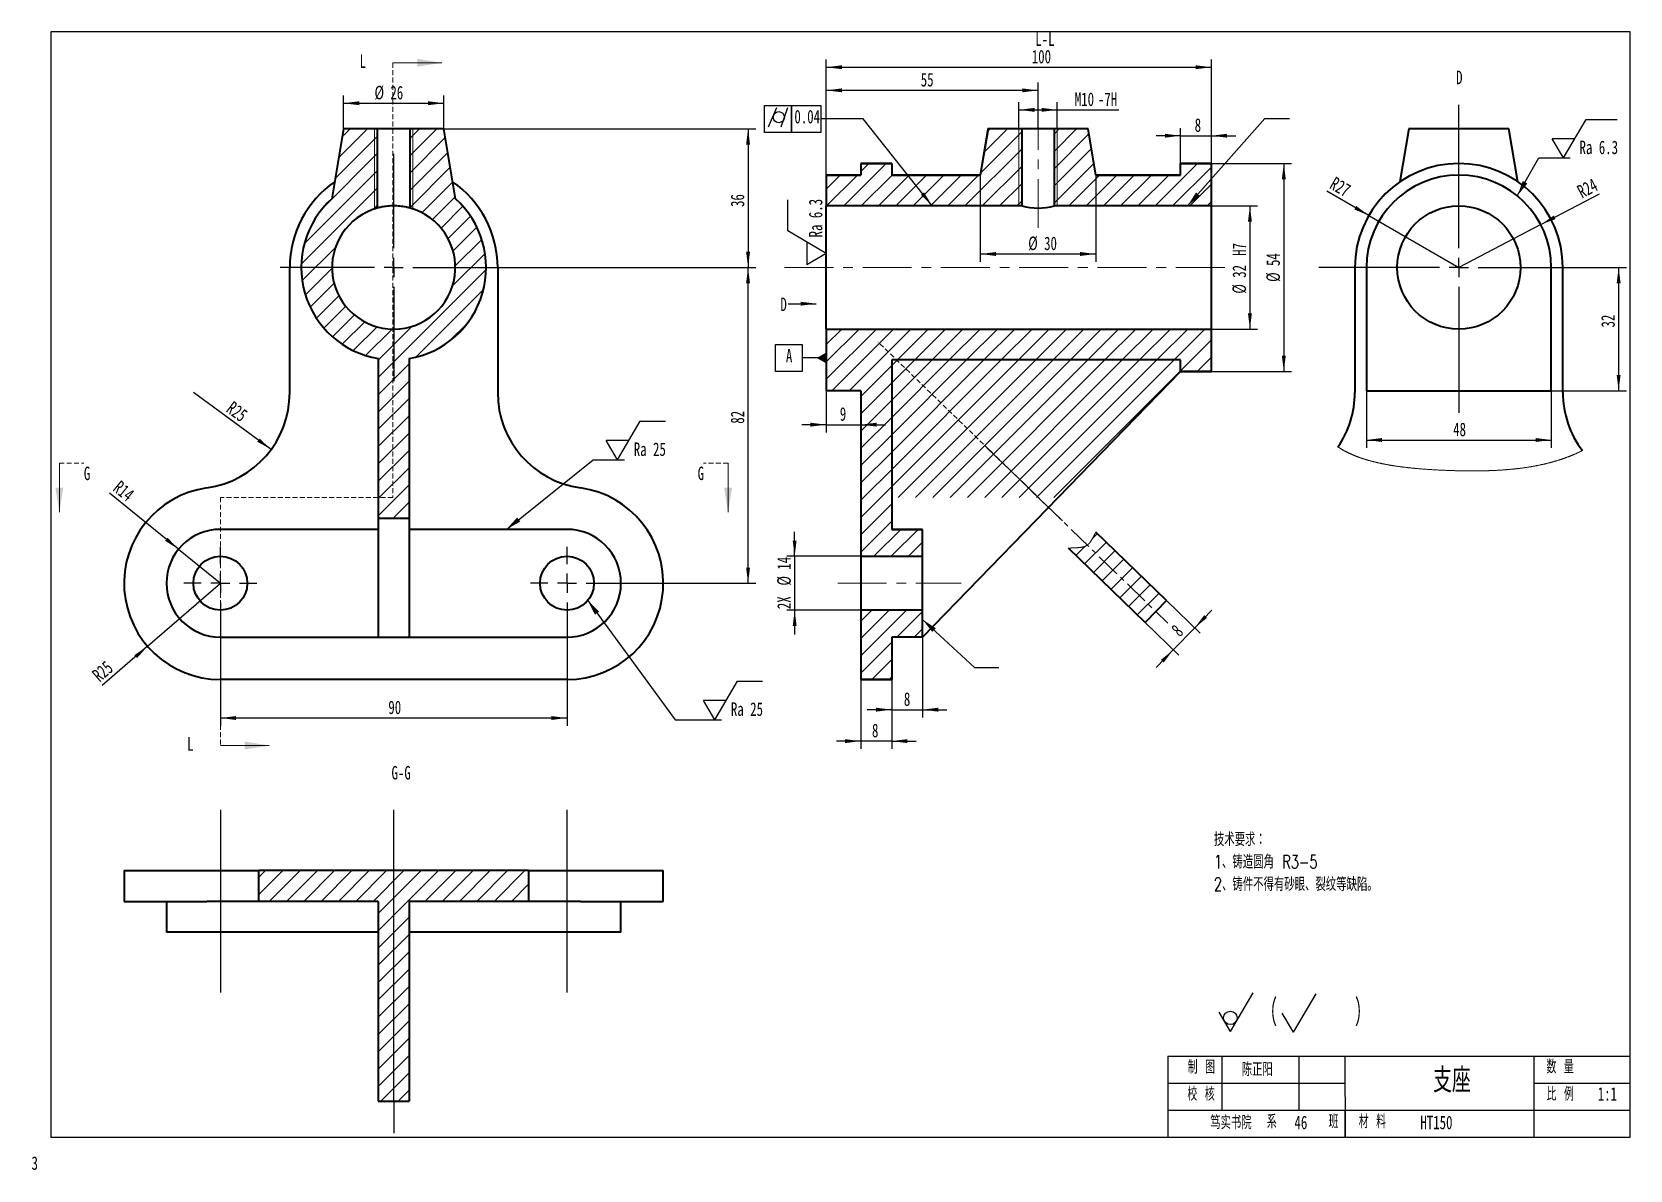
# Model space of a CAD drawing. Header units: millimetres. Extents: x 0 to 415, y -4 to 292.
import ezdxf

# ---------------------------------------------------------------- set-up
doc = ezdxf.new("R2010")
doc.units = ezdxf.units.MM
doc.header["$PDSIZE"] = -1
for name, pattern in [('CENTER', [10.16, 6.35, -1.27, 1.27, -1.27]), ('CENTERX2', [20.32, 12.7, -2.54, 2.54, -2.54]), ('HIDDEN', [1.905, 1.27, -0.635])]:
    doc.linetypes.add(name, pattern=pattern)
for name, color, linetype in [('10', 7, 'Continuous'), ('5', 7, 'Continuous'), ('SLD-0', 7, 'Continuous')]:
    doc.layers.add(name, color=color, linetype=linetype)
doc.styles.add('SLDTEXTSTYLE0', font='TXT', dxfattribs={"width": 0.7, "bigfont": 'bigfont'})
doc.styles.add('SLDTEXTSTYLE1', font='TXT', dxfattribs={"width": 0.55, "bigfont": 'bigfont'})
doc.styles.add('SLDTEXTSTYLE2', font='TXT', dxfattribs={"width": 0.7})
doc.styles.add('SLDTEXTSTYLE3', font='TXT', dxfattribs={"width": 0.633333, "bigfont": 'bigfont'})
doc.styles.add('SLDTEXTSTYLE4', font='TXT', dxfattribs={"width": 0.54, "bigfont": 'bigfont'})
doc.dimstyles.new('SLDDIMSTYLE0', dxfattribs={"dimtxt": 3.5, "dimasz": 4.08, "dimexe": 0, "dimexo": 0.0625, "dimgap": 0.875, "dimtad": 2, "dimdec": 1, "dimrnd": 1e-09, "dimzin": 12, "dimdsep": 46, "dimtxsty": 'SLDTEXTSTYLE2', "dimsah": 1, "dimcen": 0.09, "dimadec": 0, "dimazin": 3, "dimtfac": 1, "dimtdec": 3, "dimtofl": 0, "dimtmove": 0, "dimatfit": 3, "dimfxl": 1, "dimfrac": 2, "dimtolj": 1, "dimtzin": 12, "dimarcsym": 0})
doc.dimstyles.new('SLDDIMSTYLE1', dxfattribs={"dimtxt": 3.5, "dimasz": 4.08, "dimexe": 0, "dimexo": 0.0625, "dimgap": 0.875, "dimtad": 2, "dimdec": 1, "dimrnd": 1e-09, "dimzin": 12, "dimdsep": 46, "dimtxsty": 'SLDTEXTSTYLE2', "dimsah": 1, "dimcen": 0, "dimadec": 0, "dimazin": 3, "dimtfac": 1, "dimtdec": 3, "dimtofl": 0, "dimtmove": 0, "dimatfit": 3, "dimfxl": 1, "dimfrac": 2, "dimtolj": 1, "dimtzin": 12, "dimarcsym": 0})
doc.dimstyles.new('SLDDIMSTYLE2', dxfattribs={"dimtxt": 0.18, "dimasz": 4.08, "dimexe": 0, "dimexo": 0.0625, "dimgap": 0, "dimtad": 0, "dimtih": 1, "dimtoh": 1, "dimdec": 0, "dimrnd": 1e-09, "dimzin": 0, "dimdsep": 46, "dimtxsty": 'Standard', "dimsah": 1, "dimcen": 0.09, "dimadec": 0, "dimazin": 0, "dimtfac": 4.08, "dimtdec": 0, "dimtofl": 0, "dimtmove": 0, "dimatfit": 3, "dimfxl": 1, "dimfrac": 2, "dimtolj": 1, "dimtzin": 0, "dimarcsym": 0})
doc.dimstyles.new('SLDDIMSTYLE3', dxfattribs={"dimtxt": 3.5, "dimasz": 4.08, "dimexe": 0, "dimexo": 0.0625, "dimgap": 0.875, "dimtad": 2, "dimdec": 1, "dimrnd": 1e-09, "dimzin": 12, "dimdsep": 46, "dimtxsty": 'SLDTEXTSTYLE2', "dimsah": 1, "dimcen": 0.09, "dimadec": 0, "dimazin": 3, "dimtfac": 1, "dimtdec": 3, "dimtmove": 0, "dimatfit": 0, "dimfxl": 1, "dimfrac": 2, "dimtolj": 1, "dimtzin": 12, "dimarcsym": 0})

msp = doc.modelspace()

# ---------------------------------------------------------------- texts
at = {"color": 7, "linetype": 'Continuous', "char_height": 3.5, "attachment_point": 1, "style": 'SLDTEXTSTYLE2'}
for s, insert in [('L', (85.19, 286.16)), ('G', (13.57, 179.12)), ('G', (172.94, 179.12)), ('L', (40.39, 108.86)), ('3', (0, 0)), ('3', (0, 0))]:
    msp.add_mtext(s, dxfattribs=dict(at, insert=insert))
at = {"layer": '10'}
for s, insert, char_height, attachment_point, style in [('L-L', (263.09, 291.87), 3.5, 2, 'SLDTEXTSTYLE2'), ('D', (369.85, 281.94), 3.5, 1, 'SLDTEXTSTYLE2'), ('G-G', (95.95, 101.37), 3.5, 2, 'SLDTEXTSTYLE2'), ('技术要求：^J1、铸造圆角 R3-5^J2、铸件不得有砂眼、裂纹等缺陷。', (306.97, 84.08), 3.5, 1, 'SLDTEXTSTYLE0'), ('（      ）', (319.19, 40.78), 6.879, 1, 'SLDTEXTSTYLE1'), ('陈正阳', (314.19, 24.32), 3.5, 1, 'SLDTEXTSTYLE0'), ('支座', (368.76, 22.94), 6.35, 2, 'SLDTEXTSTYLE0'), ('1:1', (409.12, 17.97), 3.5, 2, 'SLDTEXTSTYLE2'), ('笃实书院', (306, 10.55), 3.5, 1, 'SLDTEXTSTYLE0'), ('46', (327.88, 10.55), 3.5, 1, 'SLDTEXTSTYLE2'), ('HT150', (360.57, 10.55), 3.5, 1, 'SLDTEXTSTYLE2')]:
    msp.add_mtext(s, dxfattribs=dict(at, insert=insert, char_height=char_height, attachment_point=attachment_point, style=style))
at = {"layer": '10', "color": 7, "char_height": 3.5, "attachment_point": 2}
for s, insert, style in [('制 图', (303.71, 24.94), 'SLDTEXTSTYLE3'), ('数 量', (396.84, 25.05), 'SLDTEXTSTYLE3'), ('校 核', (303.61, 17.95), 'SLDTEXTSTYLE3'), ('比 例', (396.88, 17.95), 'SLDTEXTSTYLE3'), ('系        班', (330.01, 10.81), 'SLDTEXTSTYLE4'), ('材 料', (348.11, 10.81), 'SLDTEXTSTYLE3')]:
    msp.add_mtext(s, dxfattribs=dict(at, insert=insert, style=style))

# ---------------------------------------------------------------- blocks, each defined once
blk = doc.blocks.new('SW_SFSYMBOL_0')
at = {"layer": '10', "color": 0}
for q in [(5.8989, 6.4995), (-2.94945, 1.49975)]:
    blk.add_line((0, -3.5), q, dxfattribs=at)
blk.add_circle((0, 0), 1.75, dxfattribs=at)
blk = doc.blocks.new('SW_SFSYMBOL_1')
at = {"layer": '10', "color": 0}
for q in [(5.8989, 9.9995), (-2.94945, 4.99975)]:
    blk.add_line((0, 0), q, dxfattribs=at)
blk = doc.blocks.new('_D')
at = {"layer": '10', "transparency": 16777216}
for p, q in [((81.02, 266.83), (81.02, 275.49)), ((107.02, 266.83), (107.02, 275.49)), ((81.02, 273.49), (107.02, 273.49))]:
    blk.add_line(p, q, dxfattribs=at)
for points in [[(81.02, 273.49), (85.1, 272.98), (85.1, 274)], [(107.02, 273.49), (102.94, 274), (102.94, 272.98)]]:
    blk.add_solid(points, dxfattribs=at)
at = {"layer": '10', "transparency": 16777216, "char_height": 3.5, "attachment_point": 1, "style": 'SLDTEXTSTYLE2'}
for s, insert in [('%%c', (89.04, 278.01)), ('26', (93.16, 278))]:
    blk.add_mtext(s, dxfattribs=dict(at, insert=insert))
blk = doc.blocks.new('_D_1')
at = {"layer": '10', "transparency": 16777216}
for p, q in [((107.02, 266.83), (188.02, 266.83)), ((186.02, 266.83), (186.02, 230.83)), ((123.52, 230.83), (188.02, 230.83))]:
    blk.add_line(p, q, dxfattribs=at)
for points in [[(186.02, 266.83), (185.51, 262.75), (186.53, 262.75)], [(186.02, 230.83), (186.53, 234.91), (185.51, 234.91)]]:
    blk.add_solid(points, dxfattribs=at)
at = {"layer": '10', "transparency": 16777216, "insert": (181.51, 246.55), "char_height": 3.5, "attachment_point": 1, "rotation": 90, "style": 'SLDTEXTSTYLE2'}
blk.add_mtext('36', dxfattribs=at)
blk = doc.blocks.new('_D_2')
at = {"layer": '10', "transparency": 16777216}
for p, q in [((123.52, 230.83), (188.02, 230.83)), ((186.02, 148.83), (186.02, 230.83)), ((148.52, 148.83), (188.02, 148.83))]:
    blk.add_line(p, q, dxfattribs=at)
for points in [[(186.02, 230.83), (185.51, 226.75), (186.53, 226.75)], [(186.02, 148.83), (186.53, 152.91), (185.51, 152.91)]]:
    blk.add_solid(points, dxfattribs=at)
at = {"layer": '10', "transparency": 16777216, "insert": (181.51, 190.26), "char_height": 3.5, "attachment_point": 1, "rotation": 90, "style": 'SLDTEXTSTYLE2'}
blk.add_mtext('82', dxfattribs=at)
blk = doc.blocks.new('_D_3')
at = {"layer": '10', "transparency": 16777216}
blk.add_line((62.2, 183.58), (42.02, 198.34), dxfattribs=at)
blk.add_solid([(62.2, 183.58), (59.21, 186.4), (58.61, 185.58)], dxfattribs=at)
at = {"layer": '10', "transparency": 16777216, "insert": (52.37, 196.32), "char_height": 3.5, "attachment_point": 1, "rotation": 323.8188, "style": 'SLDTEXTSTYLE2'}
blk.add_mtext('R25', dxfattribs=at)
blk = doc.blocks.new('_D_4')
at = {"layer": '10', "transparency": 16777216}
for q in [(20.27, 172.24), (49.02, 148.83)]:
    blk.add_line((38.16, 157.67), q, dxfattribs=at)
blk.add_solid([(38.16, 157.67), (35.32, 160.64), (34.68, 159.85)], dxfattribs=at)
at = {"layer": '10', "transparency": 16777216, "insert": (23.11, 175.74), "char_height": 3.5, "attachment_point": 1, "rotation": 320.8583, "style": 'SLDTEXTSTYLE2'}
blk.add_mtext('R14', dxfattribs=at)
blk = doc.blocks.new('_D_5')
at = {"layer": '10', "transparency": 16777216}
for q in [(49.02, 148.83), (18.35, 122.25)]:
    blk.add_line((30.13, 132.46), q, dxfattribs=at)
blk.add_solid([(30.13, 132.46), (26.71, 130.17), (27.38, 129.4)], dxfattribs=at)
at = {"layer": '10', "transparency": 16777216, "insert": (15.4, 125.66), "char_height": 3.5, "attachment_point": 1, "rotation": 40.9146, "style": 'SLDTEXTSTYLE2'}
blk.add_mtext('R25', dxfattribs=at)
blk = doc.blocks.new('_D_6')
at = {"layer": '10', "transparency": 16777216}
for p, q in [((49.02, 139.33), (49.02, 111.83)), ((139.02, 139.33), (139.02, 111.83)), ((139.02, 113.83), (49.02, 113.83))]:
    blk.add_line(p, q, dxfattribs=at)
for points in [[(49.02, 113.83), (53.1, 113.33), (53.1, 114.34)], [(139.02, 113.83), (134.94, 114.34), (134.94, 113.33)]]:
    blk.add_solid(points, dxfattribs=at)
at = {"layer": '10', "transparency": 16777216, "insert": (92.63, 118.35), "char_height": 3.5, "attachment_point": 1, "style": 'SLDTEXTSTYLE2'}
blk.add_mtext('90', dxfattribs=at)
blk = doc.blocks.new('SW_CENTERMARKSYMBOL_0')
at = {"layer": '10', "color": 0}
for p, q in [((0, 5), (0, 9.5)), ((-5, 0), (-9.5, 0)), ((0, 0), (-2.5, 0)), ((0, 0), (0, 2.5)), ((0, 0), (0, -2.5)), ((0, 0), (2.5, 0)), ((5, 0), (9.5, 0)), ((0, -5), (0, -9.5))]:
    blk.add_line(p, q, dxfattribs=at)
blk = doc.blocks.new('SW_CENTERMARKSYMBOL_1')
at = {"layer": '10', "color": 0}
for p, q in [((0, 5), (0, 9.5)), ((-5, 0), (-9.5, 0)), ((0, 0), (-2.5, 0)), ((0, 0), (0, 2.5)), ((0, 0), (0, -2.5)), ((0, 0), (2.5, 0)), ((5, 0), (9.5, 0)), ((0, -5), (0, -9.5))]:
    blk.add_line(p, q, dxfattribs=at)
blk = doc.blocks.new('SW_CENTERMARKSYMBOL_2')
at = {"layer": '10', "color": 0}
for p, q in [((0, 5), (0, 29.5)), ((-5, 0), (-29.5, 0)), ((0, 0), (-2.5, 0)), ((0, 0), (0, 2.5)), ((0, 0), (0, -2.5)), ((0, 0), (2.5, 0)), ((5, 0), (29.5, 0)), ((0, -5), (0, -29.5))]:
    blk.add_line(p, q, dxfattribs=at)
blk = doc.blocks.new('SW_SFSYMBOL_2')
at = {"layer": '10', "color": 0}
for p, q in [((-1.75, 0), (4.15, 10)), ((4.15, 10), (10.67, 10)), ((-1.75, 0), (-4.7, 5)), ((1.2, 5), (-4.7, 5))]:
    blk.add_line(p, q, dxfattribs=at)
at = {"layer": '10', "color": 0, "insert": (2.45, 4.51), "char_height": 3.5, "attachment_point": 1, "style": 'SLDTEXTSTYLE2'}
blk.add_mtext('Ra 25', dxfattribs=at)
blk = doc.blocks.new('SW_SFSYMBOL_3')
at = {"layer": '10', "color": 0}
for p, q in [((-1.75, 0), (4.15, 10)), ((4.15, 10), (10.67, 10)), ((-1.75, 0), (-4.7, 5)), ((1.2, 5), (-4.7, 5))]:
    blk.add_line(p, q, dxfattribs=at)
at = {"layer": '10', "color": 0, "insert": (2.45, 4.51), "char_height": 3.5, "attachment_point": 1, "style": 'SLDTEXTSTYLE2'}
blk.add_mtext('Ra 25', dxfattribs=at)
blk = doc.blocks.new('_D_7')
at = {"layer": '10', "transparency": 16777216}
for p, q in [((206.31, 254.83), (206.31, 278.83)), ((261.31, 267.11), (261.31, 278.83)), ((261.31, 276.83), (206.31, 276.83))]:
    blk.add_line(p, q, dxfattribs=at)
for points in [[(206.31, 276.83), (210.39, 276.33), (210.39, 277.34)], [(261.31, 276.83), (257.23, 277.34), (257.23, 276.33)]]:
    blk.add_solid(points, dxfattribs=at)
at = {"layer": '10', "transparency": 16777216, "insert": (230.85, 281.35), "char_height": 3.5, "attachment_point": 1, "style": 'SLDTEXTSTYLE2'}
blk.add_mtext('55', dxfattribs=at)
blk = doc.blocks.new('_D_8')
at = {"layer": '10', "transparency": 16777216}
for p, q in [((206.31, 246.83), (206.31, 284.83)), ((206.31, 282.83), (306.31, 282.83)), ((306.31, 246.83), (306.31, 284.83))]:
    blk.add_line(p, q, dxfattribs=at)
for points in [[(206.31, 282.83), (210.39, 282.33), (210.39, 283.34)], [(306.31, 282.83), (302.23, 283.34), (302.23, 282.33)]]:
    blk.add_solid(points, dxfattribs=at)
at = {"layer": '10', "transparency": 16777216, "insert": (259.68, 287.35), "char_height": 3.5, "attachment_point": 1, "style": 'SLDTEXTSTYLE2'}
blk.add_mtext('100', dxfattribs=at)
blk = doc.blocks.new('_D_9')
at = {"layer": '10', "transparency": 16777216}
for p, q in [((298.31, 257.83), (298.31, 267.05)), ((306.31, 257.83), (306.31, 267.05)), ((298.31, 265.05), (291.96, 265.05)), ((298.31, 265.05), (306.31, 265.05)), ((306.31, 265.05), (312.66, 265.05))]:
    blk.add_line(p, q, dxfattribs=at)
for points in [[(298.31, 265.05), (294.23, 265.56), (294.23, 264.54)], [(306.31, 265.05), (310.39, 264.54), (310.39, 265.56)]]:
    blk.add_solid(points, dxfattribs=at)
at = {"layer": '10', "transparency": 16777216, "insert": (301.98, 269.56), "char_height": 3.5, "attachment_point": 1, "style": 'SLDTEXTSTYLE2'}
blk.add_mtext('8', dxfattribs=at)
blk = doc.blocks.new('_D_10')
at = {"layer": '10', "transparency": 16777216}
for p, q in [((246.32, 254.83), (246.32, 232.34)), ((276.31, 254.83), (276.31, 232.34)), ((246.32, 234.34), (276.31, 234.34))]:
    blk.add_line(p, q, dxfattribs=at)
for points in [[(246.32, 234.34), (250.4, 233.83), (250.4, 234.85)], [(276.31, 234.34), (272.23, 234.85), (272.23, 233.83)]]:
    blk.add_solid(points, dxfattribs=at)
at = {"layer": '10', "transparency": 16777216, "char_height": 3.5, "attachment_point": 1, "style": 'SLDTEXTSTYLE2'}
for s, insert in [('%%c', (258.76, 238.87)), ('30', (262.88, 238.85))]:
    blk.add_mtext(s, dxfattribs=dict(at, insert=insert))
blk = doc.blocks.new('_D_11')
at = {"layer": '10', "transparency": 16777216}
for p, q in [((306.31, 246.83), (318.31, 246.83)), ((316.31, 246.83), (316.31, 214.84)), ((306.31, 214.84), (318.31, 214.84))]:
    blk.add_line(p, q, dxfattribs=at)
for points in [[(316.31, 246.83), (315.81, 242.75), (316.82, 242.75)], [(316.31, 214.84), (316.82, 218.92), (315.81, 218.92)]]:
    blk.add_solid(points, dxfattribs=at)
at = {"layer": '10', "transparency": 16777216, "char_height": 3.5, "attachment_point": 1, "rotation": 90, "style": 'SLDTEXTSTYLE2'}
for s, insert in [('H7', (311.8, 233.85)), ('32', (311.8, 228.16)), ('%%c', (311.79, 224.04))]:
    blk.add_mtext(s, dxfattribs=dict(at, insert=insert))
blk = doc.blocks.new('_D_12')
at = {"layer": '10', "transparency": 16777216}
for p, q in [((306.31, 257.83), (327.11, 257.83)), ((325.11, 257.83), (325.11, 203.84)), ((306.31, 203.84), (327.11, 203.84))]:
    blk.add_line(p, q, dxfattribs=at)
for points in [[(325.11, 257.83), (324.6, 253.75), (325.62, 253.75)], [(325.11, 203.84), (325.62, 207.92), (324.6, 207.92)]]:
    blk.add_solid(points, dxfattribs=at)
at = {"layer": '10', "transparency": 16777216, "char_height": 3.5, "attachment_point": 1, "rotation": 90, "style": 'SLDTEXTSTYLE2'}
for s, insert in [('54', (320.6, 231.22)), ('%%c', (320.59, 227.1))]:
    blk.add_mtext(s, dxfattribs=dict(at, insert=insert))
blk = doc.blocks.new('_D_13')
at = {"layer": '10', "transparency": 16777216}
for p, q in [((256.31, 266.83), (256.31, 273.77)), ((256.31, 271.77), (266.31, 271.77)), ((266.31, 266.83), (266.31, 273.77)), ((266.31, 271.77), (282.31, 271.77))]:
    blk.add_line(p, q, dxfattribs=at)
for points in [[(256.31, 271.77), (260.39, 271.26), (260.39, 272.27)], [(266.31, 271.77), (262.23, 272.27), (262.23, 271.26)]]:
    blk.add_solid(points, dxfattribs=at)
at = {"layer": '10', "transparency": 16777216, "char_height": 3.5, "attachment_point": 1, "style": 'SLDTEXTSTYLE2'}
for s, insert in [('M10', (270.85, 276.28)), ('-7H', (276.87, 276.28))]:
    blk.add_mtext(s, dxfattribs=dict(at, insert=insert))
blk = doc.blocks.new('_D_14')
at = {"layer": '10', "transparency": 16777216}
for p, q in [((215.31, 123.83), (215.31, 105.83)), ((223.31, 123.83), (223.31, 105.83)), ((215.31, 107.83), (208.96, 107.83)), ((223.31, 107.83), (215.31, 107.83)), ((223.31, 107.83), (229.66, 107.83))]:
    blk.add_line(p, q, dxfattribs=at)
for points in [[(215.31, 107.83), (211.23, 108.34), (211.23, 107.33)], [(223.31, 107.83), (227.39, 107.33), (227.39, 108.34)]]:
    blk.add_solid(points, dxfattribs=at)
at = {"layer": '10', "transparency": 16777216, "insert": (218.19, 112.35), "char_height": 3.5, "attachment_point": 1, "style": 'SLDTEXTSTYLE2'}
blk.add_mtext('8', dxfattribs=at)
blk = doc.blocks.new('_D_15')
at = {"layer": '10', "transparency": 16777216}
for p, q in [((231.31, 134.83), (231.31, 114)), ((223.31, 123.83), (223.31, 114)), ((223.31, 116), (216.96, 116)), ((223.31, 116), (231.31, 116)), ((231.31, 116), (237.66, 116))]:
    blk.add_line(p, q, dxfattribs=at)
for points in [[(223.31, 116), (219.23, 116.51), (219.23, 115.49)], [(231.31, 116), (235.39, 115.49), (235.39, 116.51)]]:
    blk.add_solid(points, dxfattribs=at)
at = {"layer": '10', "transparency": 16777216, "insert": (226.47, 120.51), "char_height": 3.5, "attachment_point": 1, "style": 'SLDTEXTSTYLE2'}
blk.add_mtext('8', dxfattribs=at)
blk = doc.blocks.new('_D_16')
at = {"layer": '10', "transparency": 16777216}
for p, q in [((198.12, 155.83), (198.12, 162.18)), ((215.31, 155.83), (196.12, 155.83)), ((198.12, 155.83), (198.12, 141.83)), ((215.31, 141.83), (196.12, 141.83)), ((198.12, 141.83), (198.12, 135.48))]:
    blk.add_line(p, q, dxfattribs=at)
for points in [[(198.12, 155.83), (198.62, 159.91), (197.61, 159.91)], [(198.12, 141.83), (197.61, 137.75), (198.62, 137.75)]]:
    blk.add_solid(points, dxfattribs=at)
at = {"layer": '10', "transparency": 16777216, "char_height": 3.5, "attachment_point": 1, "rotation": 90, "style": 'SLDTEXTSTYLE2'}
for s, insert in [('14', (193.61, 152.35)), ('%%c', (193.59, 148.23)), ('2X', (193.61, 142.1))]:
    blk.add_mtext(s, dxfattribs=dict(at, insert=insert))
blk = doc.blocks.new('_D_17')
at = {"layer": '10', "transparency": 16777216}
for p, q in [((206.31, 198.83), (206.31, 188.01)), ((206.31, 190.01), (199.96, 190.01)), ((206.31, 190.01), (215.31, 190.01)), ((215.31, 190.01), (221.66, 190.01))]:
    blk.add_line(p, q, dxfattribs=at)
for points in [[(206.31, 190.01), (202.23, 190.52), (202.23, 189.51)], [(215.31, 190.01), (219.39, 189.51), (219.39, 190.52)]]:
    blk.add_solid(points, dxfattribs=at)
at = {"layer": '10', "transparency": 16777216, "insert": (209.84, 194.53), "char_height": 3.5, "attachment_point": 1, "style": 'SLDTEXTSTYLE2'}
blk.add_mtext('9', dxfattribs=at)
blk = doc.blocks.new('SW_NOTE_0')
at = {"layer": '10', "color": 0, "insert": (-2.02, 1.61), "char_height": 3.5, "attachment_point": 1, "style": 'SLDTEXTSTYLE2'}
blk.add_mtext('D', dxfattribs=at)
blk = doc.blocks.new('SW_SYMBOL_IGTOL_CYL')
at = {"layer": '10', "color": 0}
for p, q in [((0, -200), (600, 1200)), ((900, -200), (1400, 1200))]:
    blk.add_line(p, q, dxfattribs=at)
blk.add_circle((740, 500), 400, dxfattribs=at)
blk = doc.blocks.new('SW_GTOL_0')
at = {"layer": '10', "color": 0}
for p, q in [((-1.05, -1.75), (-1.05, 5.25)), ((-1.05, 5.25), (5.95, 5.25)), ((5.95, 5.25), (5.95, -1.75)), ((5.95, -1.75), (5.95, 5.25)), ((5.95, 5.25), (13.62, 5.25)), ((13.62, 5.25), (13.62, -1.75)), ((5.95, -1.75), (-1.05, -1.75)), ((13.62, -1.75), (5.95, -1.75))]:
    blk.add_line(p, q, dxfattribs=at)
at = {"layer": '10', "color": 0, "xscale": 0.003609389671361503, "yscale": 0.003609389671361503, "zscale": 0.003609389671361503}
blk.add_blockref('SW_SYMBOL_IGTOL_CYL', (0, 0.4), dxfattribs=at)
at = {"layer": '10', "color": 0, "insert": (6.72, 4.1), "char_height": 3.5, "attachment_point": 1, "style": 'SLDTEXTSTYLE2'}
blk.add_mtext('0.04', dxfattribs=at)
blk = doc.blocks.new('SW_SFSYMBOL_4')
at = {"layer": '10', "color": 0}
for p, q in [((-10, 1.7), (-10, 9.74)), ((0, -4.2), (-10, 1.7)), ((-5, -1.25), (-5, -7.15)), ((0, -4.2), (-5, -7.15))]:
    blk.add_line(p, q, dxfattribs=at)
at = {"layer": '10', "color": 0, "insert": (-4.51, 0), "char_height": 3.5, "attachment_point": 1, "rotation": 90, "style": 'SLDTEXTSTYLE2'}
blk.add_mtext('Ra 6.3', dxfattribs=at)
blk = doc.blocks.new('SW_DATUMTAG_0')
at = {"layer": '10', "color": 0}
for p, q in [((-2.73, -1.33), (-2.73, 5.67)), ((-2.73, 5.67), (4.27, 5.67)), ((4.27, 5.67), (4.27, -1.33)), ((10.47, 2.17), (4.27, 2.17)), ((4.27, -1.33), (-2.73, -1.33))]:
    blk.add_line(p, q, dxfattribs=at)
blk.add_solid([(10.47, 0.77), (10.47, 3.57), (8.02, 2.17)], dxfattribs=at)
at = {"layer": '10', "color": 0, "insert": (0, 4.51), "char_height": 3.5, "attachment_point": 1, "style": 'SLDTEXTSTYLE2'}
blk.add_mtext('A', dxfattribs=at)
blk = doc.blocks.new('_D_18')
at = {"layer": '10', "transparency": 16777216}
for q in [(407.07, 249.95), (370.56, 230.83)]:
    blk.add_line((391.82, 241.97), q, dxfattribs=at)
blk.add_solid([(391.82, 241.97), (395.67, 243.41), (395.2, 244.31)], dxfattribs=at)
at = {"layer": '10', "transparency": 16777216, "insert": (400.9, 251.81), "char_height": 3.5, "attachment_point": 1, "rotation": 27.6423, "style": 'SLDTEXTSTYLE2'}
blk.add_mtext('R24', dxfattribs=at)
blk = doc.blocks.new('_D_19')
at = {"layer": '10', "transparency": 16777216}
for q in [(336.24, 250.65), (370.56, 230.83)]:
    blk.add_line((347.18, 244.33), q, dxfattribs=at)
blk.add_solid([(347.18, 244.33), (343.9, 246.81), (343.39, 245.93)], dxfattribs=at)
at = {"layer": '10', "transparency": 16777216, "insert": (338.5, 254.55), "char_height": 3.5, "attachment_point": 1, "rotation": 330, "style": 'SLDTEXTSTYLE2'}
blk.add_mtext('R27', dxfattribs=at)
blk = doc.blocks.new('_D_20')
at = {"layer": '10', "transparency": 16777216}
for p, q in [((405.15, 230.83), (414.04, 230.83)), ((412.04, 230.83), (412.04, 198.83)), ((394.56, 198.83), (414.04, 198.83))]:
    blk.add_line(p, q, dxfattribs=at)
for points in [[(412.04, 230.83), (411.53, 226.75), (412.55, 226.75)], [(412.04, 198.83), (412.55, 202.91), (411.53, 202.91)]]:
    blk.add_solid(points, dxfattribs=at)
at = {"layer": '10', "transparency": 16777216, "insert": (407.53, 215.25), "char_height": 3.5, "attachment_point": 1, "rotation": 90, "style": 'SLDTEXTSTYLE2'}
blk.add_mtext('32', dxfattribs=at)
blk = doc.blocks.new('_D_21')
at = {"layer": '10', "transparency": 16777216}
for p, q in [((346.56, 198.83), (346.56, 184.03)), ((394.56, 198.83), (394.56, 184.03)), ((346.56, 186.03), (394.56, 186.03))]:
    blk.add_line(p, q, dxfattribs=at)
for points in [[(346.56, 186.03), (350.64, 185.52), (350.64, 186.54)], [(394.56, 186.03), (390.48, 186.54), (390.48, 185.52)]]:
    blk.add_solid(points, dxfattribs=at)
at = {"layer": '10', "transparency": 16777216, "insert": (369.08, 190.54), "char_height": 3.5, "attachment_point": 1, "style": 'SLDTEXTSTYLE2'}
blk.add_mtext('48', dxfattribs=at)
blk = doc.blocks.new('SW_CENTERMARKSYMBOL_3')
at = {"layer": '10', "color": 0}
for p, q in [((0, 5), (0, 42.26)), ((-5, 0), (-36.36, 0)), ((0, 0), (-2.5, 0)), ((0, 0), (0, 2.5)), ((0, 0), (0, -2.5)), ((0, 0), (2.5, 0)), ((5, 0), (34.59, 0)), ((0, -5), (0, -37.76))]:
    blk.add_line(p, q, dxfattribs=at)
blk = doc.blocks.new('SW_SFSYMBOL_5')
at = {"layer": '10', "color": 0}
for p, q in [((-1.75, 0), (4.15, 10)), ((4.15, 10), (12.19, 10)), ((-1.75, 0), (-4.7, 5)), ((1.2, 5), (-4.7, 5))]:
    blk.add_line(p, q, dxfattribs=at)
at = {"layer": '10', "color": 0, "insert": (2.45, 4.51), "char_height": 3.5, "attachment_point": 1, "style": 'SLDTEXTSTYLE2'}
blk.add_mtext('Ra 6.3', dxfattribs=at)
blk = doc.blocks.new('SW_HATCH_0')
at = {"color": 0, "linetype": 'Continuous', "lineweight": 18}
for p, q in [((4.28, 4.28), (5.66, 5.66)), ((0, 0), (2.32, 2.32)), ((2.28, -2.21), (7.94, 3.45)), ((4.56, -4.42), (10.21, 1.23)), ((6.83, -6.64), (12.49, -0.98)), ((9.11, -8.85), (14.77, -3.19)), ((11.39, -11.06), (17.05, -5.4)), ((13.67, -13.27), (19.33, -7.61)), ((15.95, -15.48), (21.6, -9.83))]:
    blk.add_line(p, q, dxfattribs=at)
blk = doc.blocks.new('_D_22')
at = {"layer": '10', "transparency": 16777216}
for p, q in [((294.67, 144.34), (303.41, 135.86)), ((301.97, 137.26), (306.39, 141.81)), ((289.1, 138.61), (297.83, 130.12)), ((301.97, 137.26), (296.4, 131.52)), ((296.4, 131.52), (291.97, 126.96))]:
    blk.add_line(p, q, dxfattribs=at)
for points in [[(301.97, 137.26), (305.18, 139.83), (304.45, 140.54)], [(296.4, 131.52), (293.19, 128.94), (293.92, 128.24)]]:
    blk.add_solid(points, dxfattribs=at)
at = {"layer": '10', "transparency": 16777216, "insert": (295.6, 137.17), "char_height": 3.5, "attachment_point": 1, "rotation": 45.8425, "style": 'SLDTEXTSTYLE2'}
blk.add_mtext('8', dxfattribs=at)

# ---------------------------------------------------------------- dimensions: what is measured, and where the dimension line sits
at = {"layer": '10'}
for base, p1, p2, dimstyle, picture, middle in [((306.31, 282.83), (206.31, 246.83), (306.31, 246.83), 'SLDDIMSTYLE0', '_D_8', (261.98, 282.83)), ((206.31, 276.83), (261.31, 267.11), (206.31, 254.83), 'SLDDIMSTYLE0', '_D_7', (232.39, 276.83)), ((306.31, 265.05), (298.31, 257.83), (306.31, 257.83), 'SLDDIMSTYLE3', '_D_9', (302.74, 265.05)), ((215.31, 190.01), (206.31, 198.83), (215.31, 198.83), 'SLDDIMSTYLE3', '_D_17', (210.61, 190.01)), ((394.56, 186.03), (346.56, 198.83), (394.56, 198.83), 'SLDDIMSTYLE0', '_D_21', (370.61, 186.03)), ((49.02, 113.83), (139.02, 139.33), (49.02, 139.33), 'SLDDIMSTYLE0', '_D_6', (94.16, 113.83)), ((215.31, 107.83), (223.31, 123.83), (215.31, 123.83), 'SLDDIMSTYLE3', '_D_14', (218.95, 107.83))]:
    dim = msp.add_linear_dim(base=base, p1=p1, p2=p2, dimstyle=dimstyle, dxfattribs=at)
    dim.commit()
    dim.dimension.update_dxf_attribs({"geometry": picture, "text_midpoint": middle, "dimtype": 160})
for base, p1, p2, text, picture, middle in [((107.02, 273.49), (81.02, 266.83), (107.02, 266.83), '%%c<>', '_D', (92.63, 273.49)), ((266.31, 271.77), (256.31, 266.83), (266.31, 266.83), 'M10 -7H', '_D_13', (276.58, 271.77)), ((276.31, 234.34), (246.32, 254.83), (276.31, 254.83), '%%c<>', '_D_10', (262.36, 234.34))]:
    dim = msp.add_linear_dim(base=base, p1=p1, p2=p2, text=text, dimstyle='SLDDIMSTYLE0', dxfattribs=at)
    dim.commit()
    dim.dimension.update_dxf_attribs({"geometry": picture, "text_midpoint": middle, "dimtype": 160})
for base, p1, p2, angle, dimstyle, picture, middle in [((186.02, 230.83), (107.02, 266.83), (123.52, 230.83), 90, 'SLDDIMSTYLE0', '_D_1', (186.02, 248.08)), ((186.02, 230.83), (148.52, 148.83), (123.52, 230.83), 90, 'SLDDIMSTYLE0', '_D_2', (186.02, 191.8)), ((412.04, 198.83), (405.15, 230.83), (394.56, 198.83), 90, 'SLDDIMSTYLE0', '_D_20', (412.04, 216.79)), ((296.4, 131.52), (294.67, 144.34), (289.1, 138.61), 45.8425, 'SLDDIMSTYLE3', '_D_22', (299.37, 134.58)), ((231.31, 116), (223.31, 123.83), (231.31, 134.83), 0, 'SLDDIMSTYLE3', '_D_15', (227.23, 116))]:
    dim = msp.add_linear_dim(base=base, p1=p1, p2=p2, angle=angle, dimstyle=dimstyle, dxfattribs=at)
    dim.commit()
    dim.dimension.update_dxf_attribs({"geometry": picture, "text_midpoint": middle, "dimtype": 160})
for base, p1, p2, text, dimstyle, picture, middle in [((325.11, 203.84), (306.31, 257.83), (306.31, 203.84), '%%c<>', 'SLDDIMSTYLE0', '_D_12', (325.11, 230.7)), ((316.31, 214.84), (306.31, 246.83), (306.31, 214.84), '%%c<>  H7', 'SLDDIMSTYLE0', '_D_11', (316.31, 230.7)), ((198.12, 141.83), (215.31, 155.83), (215.31, 141.83), '2X  %%c<>', 'SLDDIMSTYLE3', '_D_16', (198.12, 148.76))]:
    dim = msp.add_linear_dim(base=base, p1=p1, p2=p2, angle=90, text=text, dimstyle=dimstyle, dxfattribs=at)
    dim.commit()
    dim.dimension.update_dxf_attribs({"geometry": picture, "text_midpoint": middle, "dimtype": 160})
for center, mpoint, picture, middle in [((370.56, 230.83), (347.18, 244.33), '_D_19', (338.18, 249.53)), ((370.56, 230.83), (391.82, 241.97), '_D_18', (405.08, 248.91)), ((42.02, 198.34), (62.2, 183.58), '_D_3', (51.74, 191.23)), ((49.02, 148.83), (38.16, 157.67), '_D_4', (22, 170.83)), ((49.02, 148.83), (30.13, 132.46), '_D_5', (20.05, 123.72))]:
    dim = msp.add_radius_dim(center=center, mpoint=mpoint, dimstyle='SLDDIMSTYLE1', dxfattribs=at)
    dim.commit()
    dim.dimension.update_dxf_attribs({"geometry": picture, "text_midpoint": middle, "dimtype": 164})

# ---------------------------------------------------------------- hatches: boundary and pattern name
at = {"linetype": 'Continuous', "lineweight": 18}
h = msp.add_hatch(dxfattribs=at)
h.set_pattern_fill('ANSI31', angle=3e-322, style=0)
edge = h.paths.add_edge_path(flags=0)
edge.add_line((223.31, 257.83), (215.31, 257.83))
edge.add_line((215.31, 257.83), (215.31, 254.83))
edge.add_line((215.31, 254.83), (206.31, 254.83))
edge.add_line((206.31, 254.83), (206.31, 246.83))
edge.add_line((206.31, 246.83), (257.07, 246.83))
edge.add_line((257.07, 246.83), (257.07, 266.83))
edge.add_line((257.07, 266.83), (248.32, 266.83))
edge.add_spline(control_points=[(248.32, 266.83), (247.65, 262.83), (246.98, 258.83), (246.32, 254.83)], knot_values=[0.045624, 0.045624, 0.045624, 0.045624, 0.057791, 0.057791, 0.057791, 0.057791], weights=[1, 1, 1, 1], degree=3, periodic=0)
edge.add_line((246.32, 254.83), (223.31, 254.83))
edge.add_line((223.31, 254.83), (223.31, 257.83))
h = msp.add_hatch(dxfattribs=at)
h.set_pattern_fill('ANSI31', angle=3e-322, style=0)
edge = h.paths.add_edge_path(flags=0)
edge.add_line((298.31, 257.83), (298.31, 254.83))
edge.add_line((298.31, 254.83), (276.31, 254.83))
edge.add_spline(control_points=[(276.31, 254.83), (275.65, 258.83), (274.98, 262.83), (274.31, 266.83)], knot_values=[0.02832, 0.02832, 0.02832, 0.02832, 0.040487, 0.040487, 0.040487, 0.040487], weights=[1, 1, 1, 1], degree=3, periodic=0)
edge.add_line((274.31, 266.83), (265.56, 266.83))
edge.add_line((265.56, 266.83), (265.56, 246.83))
edge.add_line((265.56, 246.83), (306.31, 246.83))
edge.add_line((306.31, 246.83), (306.31, 257.83))
edge.add_line((306.31, 257.83), (298.31, 257.83))
h = msp.add_hatch(dxfattribs=at)
h.set_pattern_fill('ANSI31', angle=3e-322, style=0)
h.paths.add_polyline_path([(223.31, 171.12), (223.31, 206.84), (298.31, 206.84), (298.31, 203.84), (306.31, 203.84), (306.31, 214.84), (206.31, 214.84), (206.31, 198.83), (215.31, 198.83), (215.31, 171.12)], flags=0)
h = msp.add_hatch(dxfattribs=at)
h.set_pattern_fill('ANSI31', angle=3e-322, style=0)
h.paths.add_polyline_path([(223.31, 171.12), (266.55, 171.12), (298.32, 203.84), (298.31, 203.84), (298.31, 206.84), (223.31, 206.84)], flags=0)
h = msp.add_hatch(dxfattribs=at)
h.set_pattern_fill('ANSI31', angle=3e-322, style=0)
h.paths.add_polyline_path([(223.31, 162.83), (223.31, 171.12), (215.31, 171.12), (215.31, 155.83), (231.31, 155.83), (231.31, 162.83)], flags=0)
h = msp.add_hatch(dxfattribs=at)
h.set_pattern_fill('ANSI31', angle=3e-322, style=0)
h.paths.add_polyline_path([(215.31, 123.83), (223.31, 123.83), (223.31, 134.83), (231.31, 134.83), (231.31, 141.83), (215.31, 141.83)], flags=0)
at = {"layer": '10', "linetype": 'Continuous', "lineweight": 18}
h = msp.add_hatch(dxfattribs=at)
h.set_pattern_fill('ANSI31', color=256, style=0)
edge = h.paths.add_edge_path(flags=0)
edge.add_line((90.02, 207.17), (90.02, 165.73))
edge.add_line((90.02, 165.73), (98.02, 165.73))
edge.add_line((98.02, 165.73), (98.02, 207.17))
edge.add_arc((94.02, 230.83), 24, 279.5941, 408.1197)
edge.add_line((110.04, 248.7), (107.02, 266.83))
edge.add_line((107.02, 266.83), (98.27, 266.83))
edge.add_line((98.27, 266.83), (98.27, 246.26))
edge.add_arc((94.02, 230.83), 16, -254.5959, 74.5959, ccw=False)
edge.add_line((89.77, 246.26), (89.77, 266.83))
edge.add_line((89.77, 266.83), (81.02, 266.83))
edge.add_line((81.02, 266.83), (78, 248.7))
edge.add_arc((94.02, 230.83), 24, 131.8803, 260.4059)
h = msp.add_hatch(dxfattribs=at)
h.set_pattern_fill('ANSI31', color=256, angle=3e-322, style=0)
h.paths.add_polyline_path([(59, 74.2), (59, 66.2), (90.02, 66.2), (90.02, 14.35), (98.02, 14.35), (98.02, 66.2), (129.05, 66.2), (129.05, 74.2)], flags=0)

# ---------------------------------------------------------------- linework, layer by layer
at = {"color": 7, "linetype": 'HIDDEN', "lineweight": 18}
for p, q in [((93.81, 283.99), (93.81, 171.12)), ((267.62, 165.04), (219.73, 211.54)), ((7.22, 179.99), (13.57, 179.99)), ((180.82, 179.99), (174.47, 179.99)), ((93.81, 171.12), (49.02, 171.12)), ((49.02, 171.12), (49.02, 106.69))]:
    msp.add_line(p, q, dxfattribs=at)
at = {"color": 7, "linetype": 'Continuous', "lineweight": 18}
for p, q in [((93.81, 283.99), (106.51, 283.99)), ((89.02, 266.83), (89.02, 246.03)), ((99.02, 266.83), (99.02, 246.03)), ((256.31, 266.83), (256.31, 246.83)), ((266.31, 266.83), (266.31, 246.83)), ((7.22, 179.99), (7.22, 167.29)), ((180.82, 179.99), (180.82, 167.29)), ((49.02, 106.69), (61.72, 106.69))]:
    msp.add_line(p, q, dxfattribs=at)
at = {"color": 7, "linetype": 'Continuous', "lineweight": 35}
for p, q in [((81.02, 266.83), (78, 248.7)), ((89.77, 266.83), (81.02, 266.83)), ((89.77, 266.83), (89.77, 246.26)), ((98.27, 266.83), (89.77, 266.83)), ((98.27, 246.26), (98.27, 266.83)), ((107.02, 266.83), (98.27, 266.83)), ((110.04, 248.7), (107.02, 266.83)), ((248.31, 266.83), (246.31, 254.83)), ((248.32, 266.83), (246.32, 254.83)), ((248.32, 266.83), (248.31, 266.83)), ((257.07, 266.83), (248.32, 266.83)), ((257.07, 266.83), (257.07, 246.83)), ((265.56, 266.83), (257.07, 266.83)), ((265.56, 246.83), (265.56, 266.83)), ((274.31, 266.83), (265.56, 266.83)), ((276.31, 254.83), (274.31, 266.83)), ((274.31, 266.83), (274.31, 266.83)), ((276.31, 254.83), (274.31, 266.83)), ((357.56, 266.83), (355.27, 253.09)), ((383.56, 266.83), (357.56, 266.83)), ((385.85, 253.09), (383.56, 266.83)), ((223.31, 257.83), (215.31, 257.83)), ((215.31, 257.83), (223.31, 257.83)), ((215.31, 257.83), (215.31, 254.83)), ((215.31, 257.83), (215.31, 257.83)), ((223.31, 257.83), (223.31, 254.83)), ((223.31, 257.83), (223.31, 257.83)), ((306.31, 257.83), (298.31, 257.83)), ((298.31, 257.83), (306.31, 257.83)), ((298.31, 254.83), (298.31, 257.83)), ((298.31, 257.83), (298.31, 257.83)), ((306.31, 246.83), (306.31, 257.83)), ((306.31, 257.83), (306.31, 257.83)), ((215.31, 254.83), (206.31, 254.83)), ((206.31, 254.83), (206.31, 246.83)), ((206.31, 254.83), (215.31, 254.83)), ((206.31, 254.83), (206.31, 254.83)), ((246.31, 254.83), (223.31, 254.83)), ((223.31, 254.83), (246.32, 254.83)), ((246.32, 254.83), (246.33, 254.83)), ((298.31, 254.83), (276.31, 254.83)), ((276.31, 254.83), (298.31, 254.83)), ((276.31, 254.83), (276.31, 254.83)), ((206.31, 214.84), (206.31, 246.83)), ((257.07, 246.83), (206.31, 246.83)), ((306.31, 246.83), (265.56, 246.83)), ((306.31, 214.84), (306.31, 246.83)), ((67.02, 198.34), (67.02, 230.83)), ((121.02, 230.83), (121.02, 198.34)), ((343.56, 230.83), (343.56, 198.34)), ((346.56, 230.83), (346.56, 198.83)), ((394.56, 198.83), (394.56, 230.83)), ((397.56, 198.34), (397.56, 230.83)), ((206.31, 214.84), (306.31, 214.84)), ((206.31, 214.84), (206.31, 198.83)), ((306.31, 203.84), (306.31, 214.84)), ((90.02, 207.17), (90.02, 165.73)), ((98.02, 207.17), (98.02, 165.73)), ((298.31, 206.84), (223.31, 206.84)), ((223.31, 206.84), (223.31, 171.12)), ((298.31, 206.84), (223.31, 206.84)), ((223.31, 206.84), (223.31, 171.12)), ((266.55, 171.12), (298.32, 203.84)), ((298.31, 203.84), (298.31, 206.84)), ((298.31, 203.84), (298.31, 206.84)), ((306.31, 203.84), (298.31, 203.84)), ((298.32, 203.84), (298.31, 203.84)), ((298.31, 203.83), (306.31, 203.83)), ((306.31, 203.84), (306.31, 203.83)), ((215.31, 198.83), (206.31, 198.83)), ((215.31, 198.83), (215.31, 171.12)), ((346.56, 198.83), (394.56, 198.83)), ((215.31, 171.12), (215.31, 155.83)), ((223.31, 171.12), (223.31, 162.83)), ((266.55, 171.12), (231.31, 134.83)), ((90.02, 162.83), (49.02, 162.83)), ((90.02, 165.73), (98.02, 165.73)), ((90.02, 165.73), (90.02, 134.83)), ((98.02, 165.73), (98.02, 134.83)), ((139.02, 162.83), (98.02, 162.83)), ((223.31, 162.83), (231.31, 162.83)), ((231.31, 162.83), (223.31, 162.83)), ((231.31, 155.83), (231.31, 162.83)), ((294.67, 144.34), (276.35, 162.14)), ((289.1, 138.61), (269.2, 157.93)), ((215.31, 155.83), (231.31, 155.83)), ((215.31, 155.83), (215.31, 141.83)), ((231.31, 141.83), (231.31, 155.83)), ((215.31, 141.83), (215.31, 123.83)), ((231.31, 141.83), (215.31, 141.83)), ((231.31, 134.83), (231.31, 141.83)), ((294.67, 144.34), (289.1, 138.61)), ((49.02, 134.83), (90.02, 134.83)), ((90.02, 134.83), (98.02, 134.83)), ((98.02, 134.83), (139.02, 134.83)), ((231.31, 134.83), (223.31, 134.83)), ((223.31, 134.83), (223.31, 123.83)), ((231.31, 134.83), (223.31, 134.83)), ((139.02, 123.83), (49.02, 123.83)), ((223.31, 123.83), (215.31, 123.83)), ((215.31, 123.83), (223.31, 123.83)), ((24.02, 74.2), (24.02, 66.2)), ((24.02, 74.2), (45.52, 74.2)), ((45.52, 74.2), (59, 74.2)), ((129.05, 74.2), (59, 74.2)), ((59, 66.2), (59, 74.2)), ((129.05, 74.2), (129.05, 66.2)), ((129.05, 74.2), (142.52, 74.2)), ((142.52, 74.2), (164.02, 74.2)), ((164.02, 66.2), (164.02, 74.2)), ((24.02, 66.2), (45.52, 66.2)), ((35.02, 66.2), (35.02, 58.2)), ((59, 66.2), (45.52, 66.2)), ((90.02, 66.2), (59, 66.2)), ((90.02, 66.2), (90.02, 14.35)), ((129.05, 66.2), (98.02, 66.2)), ((98.02, 66.2), (98.02, 14.35)), ((142.52, 66.2), (129.05, 66.2)), ((142.52, 66.2), (164.02, 66.2)), ((153.02, 58.2), (153.02, 66.2)), ((49.02, 58.2), (35.02, 58.2)), ((90.02, 58.2), (49.02, 58.2)), ((139.02, 58.2), (98.02, 58.2)), ((153.02, 58.2), (139.02, 58.2)), ((90.02, 14.35), (98.02, 14.35))]:
    msp.add_line(p, q, dxfattribs=at)
at = {"color": 7, "linetype": 'CENTER', "lineweight": 18}
for p, q in [((248.05, 184.04), (295.01, 138.45)), ((264.03, 168.52), (248.05, 184.04))]:
    msp.add_line(p, q, dxfattribs=at)
at = {"color": 7, "linetype": 'Continuous', "lineweight": 18, "flags": 128}
for points in [[(339.17, 184.23), (339.24, 184.18), (339.31, 184.14), (339.38, 184.09), (339.45, 184.05), (339.52, 184), (339.59, 183.96), (339.65, 183.92), (339.72, 183.88), (339.79, 183.83), (339.85, 183.79), (339.92, 183.75), (339.99, 183.71), (340.05, 183.67), (340.12, 183.63), (340.19, 183.59), (340.26, 183.55), (340.32, 183.51), (340.39, 183.47), (340.46, 183.43), (340.53, 183.4), (340.6, 183.36), (340.66, 183.32), (340.73, 183.28), (340.8, 183.24), (340.87, 183.2), (340.94, 183.17), (341.01, 183.13), (341.08, 183.09), (341.15, 183.06), (341.22, 183.02), (341.29, 182.98), (341.37, 182.95), (341.44, 182.91), (341.51, 182.87), (341.58, 182.84), (341.66, 182.8), (341.73, 182.76), (341.8, 182.73), (341.87, 182.69), (341.95, 182.66), (342.02, 182.62), (342.09, 182.59), (342.17, 182.55), (342.24, 182.52), (342.31, 182.49), (342.4, 182.45), (342.49, 182.41), (342.58, 182.37), (342.66, 182.33), (342.75, 182.29), (342.84, 182.25), (342.93, 182.21), (343.02, 182.17), (343.11, 182.14), (343.2, 182.1), (343.29, 182.06), (343.38, 182.02), (343.46, 181.99), (343.55, 181.95), (343.64, 181.92), (343.72, 181.88), (343.81, 181.85), (343.9, 181.82), (343.98, 181.78), (344.07, 181.75), (344.16, 181.71), (344.25, 181.68), (344.34, 181.65), (344.43, 181.61), (344.52, 181.58), (344.61, 181.55), (344.7, 181.51), (344.8, 181.48), (344.89, 181.45), (344.99, 181.41), (345.08, 181.38), (345.18, 181.35), (345.27, 181.31), (345.37, 181.28), (345.47, 181.25), (345.56, 181.22), (345.66, 181.19), (345.75, 181.16), (345.84, 181.13), (345.93, 181.1), (346.02, 181.07), (346.12, 181.04), (346.21, 181.01), (346.31, 180.98), (346.41, 180.95), (346.51, 180.92), (346.61, 180.89), (346.71, 180.86), (346.8, 180.83), (346.89, 180.81), (346.99, 180.78), (347.08, 180.75), (347.18, 180.72), (347.28, 180.69), (347.39, 180.67), (347.49, 180.64), (347.6, 180.61), (347.7, 180.58), (347.81, 180.55), (347.92, 180.52), (348.03, 180.49), (348.14, 180.46), (348.25, 180.44), (348.36, 180.41), (348.47, 180.38), (348.58, 180.35), (348.7, 180.32), (348.81, 180.3), (348.93, 180.27), (349.06, 180.24), (349.18, 180.21), (349.31, 180.18), (349.43, 180.15), (349.56, 180.12), (349.68, 180.09), (349.81, 180.06), (349.93, 180.03), (350.06, 180.01), (350.18, 179.98), (350.31, 179.95), (350.43, 179.93), (350.56, 179.9), (350.68, 179.87), (350.81, 179.85), (350.94, 179.82), (351.07, 179.8), (351.2, 179.77), (351.32, 179.75), (351.45, 179.72), (351.58, 179.7), (351.7, 179.67), (351.83, 179.65), (351.96, 179.63), (352.09, 179.6), (352.22, 179.58), (352.35, 179.56), (352.48, 179.53), (352.62, 179.51), (352.75, 179.49), (352.88, 179.47), (353.01, 179.44), (353.14, 179.42), (353.27, 179.4), (353.4, 179.38), (353.53, 179.36), (353.66, 179.34), (353.79, 179.32), (353.95, 179.29), (354.1, 179.27), (354.26, 179.25), (354.41, 179.23), (354.57, 179.2), (354.72, 179.18), (354.88, 179.16), (355.04, 179.14), (355.19, 179.11), (355.35, 179.09), (355.51, 179.07), (355.66, 179.05), (355.81, 179.03), (355.96, 179.01), (356.11, 179), (356.26, 178.98), (356.41, 178.96), (356.58, 178.94), (356.75, 178.92), (356.92, 178.9), (357.1, 178.88), (357.27, 178.86), (357.44, 178.84), (357.61, 178.82), (357.78, 178.8), (357.95, 178.78), (358.13, 178.77), (358.3, 178.75), (358.47, 178.73), (358.65, 178.71), (358.82, 178.7), (359, 178.68), (359.17, 178.66), (359.38, 178.64), (359.58, 178.63), (359.79, 178.61), (359.99, 178.59), (360.2, 178.57), (360.4, 178.55), (360.59, 178.54), (360.79, 178.52), (360.98, 178.51), (361.17, 178.49), (361.37, 178.48), (361.57, 178.46), (361.78, 178.45), (361.98, 178.43), (362.19, 178.42), (362.4, 178.4), (362.6, 178.39), (362.84, 178.38), (363.09, 178.36), (363.33, 178.34), (363.57, 178.33), (363.82, 178.32), (364.07, 178.3), (364.31, 178.29), (364.56, 178.27), (364.81, 178.26), (365.05, 178.25), (365.3, 178.24), (365.55, 178.22), (365.79, 178.21), (366.04, 178.2), (366.28, 178.19), (366.53, 178.18), (366.77, 178.17), (367.01, 178.16), (367.25, 178.15), (367.49, 178.14), (367.74, 178.13), (367.98, 178.12), (368.23, 178.11), (368.47, 178.1), (368.71, 178.09), (368.96, 178.08), (369.2, 178.08), (369.42, 178.07), (369.63, 178.06), (369.84, 178.06), (370.05, 178.05), (370.27, 178.05), (370.48, 178.04), (370.69, 178.04), (370.9, 178.03), (371.12, 178.03), (371.34, 178.02), (371.57, 178.02), (371.79, 178.02), (372.01, 178.01), (372.23, 178.01), (372.44, 178.01), (372.65, 178.01), (372.86, 178), (373.07, 178), (373.28, 178), (373.48, 178), (373.69, 178), (373.9, 178), (374.1, 178), (374.28, 178), (374.47, 178), (374.65, 178), (374.83, 178), (375.02, 178), (375.2, 178), (375.38, 178), (375.56, 178), (375.74, 178.01), (375.93, 178.01), (376.11, 178.01), (376.29, 178.01), (376.47, 178.02), (376.65, 178.02), (376.83, 178.02), (377.01, 178.03), (377.2, 178.03), (377.39, 178.04), (377.58, 178.04), (377.77, 178.05), (377.95, 178.05), (378.14, 178.06), (378.3, 178.06), (378.46, 178.07), (378.62, 178.08), (378.78, 178.08), (378.94, 178.09), (379.1, 178.09), (379.26, 178.1), (379.41, 178.11), (379.57, 178.11), (379.73, 178.12), (379.89, 178.13), (380.05, 178.14), (380.21, 178.15), (380.37, 178.15), (380.52, 178.16), (380.68, 178.17), (380.84, 178.18), (381, 178.19), (381.16, 178.2), (381.32, 178.21), (381.47, 178.22), (381.63, 178.23), (381.79, 178.24), (381.96, 178.25), (382.13, 178.26), (382.31, 178.28), (382.48, 178.29), (382.65, 178.3), (382.81, 178.32), (382.96, 178.33), (383.12, 178.34), (383.27, 178.35), (383.43, 178.37), (383.58, 178.38), (383.73, 178.39), (383.88, 178.41), (384.04, 178.42), (384.19, 178.44), (384.35, 178.45), (384.5, 178.47), (384.65, 178.48), (384.81, 178.5), (384.96, 178.51), (385.11, 178.53), (385.27, 178.55), (385.42, 178.56), (385.57, 178.58), (385.73, 178.6), (385.88, 178.62), (386.03, 178.64), (386.18, 178.65), (386.32, 178.67), (386.46, 178.69), (386.6, 178.71), (386.74, 178.72), (386.88, 178.74), (387.02, 178.76), (387.17, 178.78), (387.32, 178.8), (387.47, 178.82), (387.62, 178.84), (387.77, 178.86), (387.92, 178.89), (388.07, 178.91), (388.21, 178.93), (388.34, 178.95), (388.48, 178.97), (388.62, 178.99), (388.75, 179.01), (388.89, 179.04), (389.03, 179.06), (389.16, 179.08), (389.3, 179.1), (389.43, 179.13), (389.57, 179.15), (389.7, 179.17), (389.83, 179.2), (389.96, 179.22), (390.08, 179.24), (390.21, 179.27), (390.34, 179.29), (390.46, 179.31), (390.58, 179.33), (390.7, 179.36), (390.82, 179.38), (390.95, 179.41), (391.07, 179.43), (391.21, 179.46), (391.35, 179.49), (391.49, 179.52), (391.63, 179.55), (391.76, 179.57), (391.89, 179.6), (392.01, 179.63), (392.14, 179.65), (392.26, 179.68), (392.39, 179.71), (392.51, 179.74), (392.64, 179.77), (392.77, 179.79), (392.89, 179.82), (393.01, 179.85), (393.14, 179.88), (393.26, 179.91), (393.39, 179.94), (393.51, 179.97), (393.63, 180), (393.76, 180.04), (393.89, 180.07), (394.02, 180.1), (394.15, 180.14), (394.28, 180.17), (394.41, 180.2), (394.53, 180.24), (394.65, 180.27), (394.78, 180.3), (394.9, 180.34), (395.02, 180.37), (395.14, 180.4), (395.26, 180.44), (395.38, 180.47), (395.51, 180.51), (395.64, 180.55), (395.76, 180.58), (395.89, 180.62), (396.01, 180.66), (396.14, 180.7), (396.27, 180.74), (396.39, 180.78), (396.52, 180.82), (396.64, 180.85), (396.77, 180.89), (396.89, 180.93), (397.01, 180.97), (397.12, 181.01), (397.24, 181.05), (397.36, 181.09), (397.47, 181.13), (397.58, 181.17), (397.68, 181.2), (397.79, 181.24), (397.89, 181.28), (398, 181.31), (398.1, 181.35), (398.2, 181.39), (398.31, 181.42), (398.41, 181.46), (398.51, 181.5), (398.62, 181.54), (398.72, 181.58), (398.83, 181.62), (398.93, 181.65), (399.03, 181.69), (399.14, 181.73), (399.24, 181.77), (399.34, 181.81), (399.44, 181.86), (399.55, 181.9), (399.65, 181.94), (399.75, 181.98), (399.85, 182.02), (399.97, 182.07), (400.08, 182.11), (400.19, 182.16), (400.3, 182.21), (400.41, 182.25), (400.51, 182.3), (400.61, 182.34), (400.71, 182.39), (400.82, 182.43), (400.92, 182.47), (401.02, 182.52), (401.12, 182.56), (401.23, 182.61), (401.33, 182.66), (401.44, 182.71), (401.55, 182.77), (401.66, 182.82), (401.77, 182.87), (401.88, 182.92), (401.99, 182.97), (402.1, 183.02), (402.2, 183.08), (402.31, 183.13), (402.42, 183.18), (402.52, 183.23), (402.63, 183.29)], [(276.35, 162.14), (276.32, 162.09), (276.29, 162.03), (276.26, 161.98), (276.23, 161.93), (276.2, 161.88), (276.17, 161.82), (276.14, 161.76), (276.1, 161.7), (276.07, 161.64), (276.04, 161.58), (275.99, 161.49), (275.94, 161.4), (275.89, 161.31), (275.85, 161.22), (275.8, 161.13), (275.76, 161.06), (275.72, 160.98), (275.69, 160.91), (275.65, 160.84), (275.61, 160.76), (275.57, 160.69), (275.54, 160.63), (275.51, 160.58), (275.48, 160.52), (275.45, 160.46), (275.42, 160.41), (275.39, 160.35), (275.36, 160.3), (275.33, 160.26), (275.3, 160.21), (275.28, 160.16), (275.25, 160.11), (275.22, 160.07), (275.19, 160.02), (275.17, 159.98), (275.14, 159.94), (275.12, 159.9), (275.09, 159.86), (275.06, 159.81), (275.04, 159.77), (275.01, 159.74), (274.99, 159.71), (274.97, 159.67), (274.94, 159.64), (274.92, 159.6), (274.9, 159.57), (274.87, 159.54), (274.85, 159.51), (274.83, 159.48), (274.81, 159.45), (274.78, 159.42), (274.76, 159.39), (274.74, 159.36), (274.72, 159.34), (274.7, 159.31), (274.67, 159.28), (274.65, 159.26), (274.63, 159.23), (274.61, 159.21), (274.58, 159.18), (274.56, 159.16), (274.54, 159.13), (274.51, 159.1), (274.49, 159.08), (274.46, 159.05), (274.44, 159.03), (274.41, 159), (274.39, 158.98), (274.37, 158.96), (274.35, 158.94), (274.33, 158.92), (274.3, 158.9), (274.28, 158.88), (274.26, 158.87), (274.24, 158.85), (274.22, 158.83), (274.19, 158.81), (274.17, 158.8), (274.15, 158.78), (274.13, 158.77), (274.11, 158.75), (274.09, 158.73), (274.06, 158.72), (274.04, 158.7), (274.02, 158.69), (273.99, 158.67), (273.97, 158.66), (273.95, 158.64), (273.92, 158.63), (273.89, 158.61), (273.87, 158.6), (273.84, 158.58), (273.81, 158.56), (273.78, 158.55), (273.75, 158.53), (273.72, 158.52), (273.69, 158.51), (273.66, 158.49), (273.63, 158.48), (273.6, 158.46), (273.57, 158.45), (273.54, 158.44), (273.51, 158.43), (273.49, 158.42), (273.46, 158.4), (273.43, 158.39), (273.39, 158.38), (273.36, 158.37), (273.33, 158.36), (273.3, 158.35), (273.26, 158.34), (273.23, 158.33), (273.2, 158.32), (273.17, 158.31), (273.14, 158.3), (273.1, 158.29), (273.07, 158.28), (273.04, 158.27), (273, 158.26), (272.96, 158.25), (272.93, 158.25), (272.89, 158.24), (272.85, 158.23), (272.82, 158.22), (272.78, 158.21), (272.74, 158.2), (272.69, 158.2), (272.65, 158.19), (272.61, 158.18), (272.56, 158.17), (272.52, 158.17), (272.48, 158.16), (272.43, 158.15), (272.38, 158.15), (272.33, 158.14), (272.28, 158.13), (272.23, 158.13), (272.18, 158.12), (272.12, 158.11), (272.07, 158.11), (272.02, 158.1), (271.96, 158.1), (271.91, 158.09), (271.86, 158.09), (271.81, 158.09), (271.76, 158.08), (271.7, 158.08), (271.65, 158.07), (271.59, 158.07), (271.52, 158.07), (271.45, 158.06), (271.39, 158.06), (271.32, 158.05), (271.25, 158.05), (271.18, 158.05), (271.1, 158.04), (271.01, 158.04), (270.92, 158.04), (270.83, 158.03), (270.75, 158.03), (270.66, 158.02), (270.57, 158.02), (270.49, 158.02), (270.41, 158.01), (270.33, 158.01), (270.24, 158.01), (270.16, 158), (270.08, 158), (270.01, 157.99), (269.94, 157.99), (269.87, 157.98), (269.8, 157.98), (269.73, 157.98), (269.66, 157.97), (269.59, 157.96), (269.52, 157.96), (269.46, 157.95), (269.39, 157.95), (269.33, 157.94), (269.26, 157.93), (269.2, 157.93)]]:
    msp.add_lwpolyline(points, dxfattribs=at)
at = {"color": 7, "linetype": 'Continuous', "lineweight": 35}
for centre, radius in [((370.56, 230.83), 16), ((49.02, 148.83), 7), ((139.02, 148.83), 7)]:
    msp.add_circle(centre, radius, dxfattribs=at)
for centre, radius, start, end in [((370.56, 230.83), 27, 0, 180), ((94.02, 230.83), 27, 124.4955, 180), ((94.02, 230.83), 27, 0, 55.5045), ((370.56, 230.83), 24, 0, 180), ((94.02, 230.83), 24, 131.8803, 260.4059), ((94.02, 230.83), 16, 105.4041, 74.5959), ((94.02, 230.83), 24, 279.5941, 48.1197), ((261.32, 262.52), 16.25, 254.9938, 285.0878), ((42.02, 198.34), 25, 278.0478, 0), ((146.02, 198.34), 25, 180, 261.9522), ((318.77, 198.31), 24.8, 325.3819, 0.0635), ((422.37, 198.31), 24.81, 179.9201, 217.2579), ((49.02, 148.83), 25, 98.0478, 270), ((139.02, 148.83), 25, 270, 81.9522), ((49.02, 148.83), 14, 90, 270), ((139.02, 148.83), 14, 270, 90)]:
    msp.add_arc(centre, radius, start, end, dxfattribs=at)
msp.add_open_spline([(98.27, 246.26), (98.27, 246.26), (98.25, 246.27), (98.14, 246.3), (98.05, 246.32), (97.84, 246.37), (97.71, 246.4), (97.4, 246.47), (97.22, 246.51), (96.83, 246.59), (96.62, 246.62), (96.15, 246.69), (95.91, 246.72), (95.4, 246.78), (95.13, 246.8), (94.58, 246.83), (94.3, 246.83), (93.74, 246.83), (93.46, 246.83), (92.92, 246.8), (92.65, 246.78), (92.13, 246.72), (91.89, 246.69), (91.43, 246.62), (91.21, 246.59), (90.82, 246.51), (90.64, 246.47), (90.33, 246.4), (90.2, 246.37), (89.99, 246.32), (89.91, 246.3), (89.8, 246.27), (89.77, 246.26), (89.77, 246.26)], degree=3, knots=[0, 0, 0, 0, 0.0625, 0.0625, 0.125, 0.125, 0.1875, 0.1875, 0.25, 0.25, 0.3125, 0.3125, 0.375, 0.375, 0.4375, 0.4375, 0.5, 0.5, 0.5625, 0.5625, 0.625, 0.625, 0.6875, 0.6875, 0.75, 0.75, 0.8125, 0.8125, 0.875, 0.875, 0.9375, 0.9375, 1, 1, 1, 1], dxfattribs=at)
at = {"color": 7, "linetype": 'Continuous', "lineweight": 18}
for points in [[(106.51, 283.99), (100.16, 285.01), (100.16, 282.98)], [(7.22, 167.29), (8.24, 173.64), (6.21, 173.64)], [(180.82, 167.29), (181.84, 173.64), (179.81, 173.64)], [(61.72, 106.69), (55.37, 107.71), (55.37, 105.67)]]:
    msp.add_solid(points, dxfattribs=at)
at = {"layer": '10', "linetype": 'CENTERX2', "lineweight": 18}
for p, q in [((261.31, 241.1), (261.31, 278.03)), ((195.47, 230.83), (311.55, 230.83)), ((209.3, 148.83), (241.39, 148.83))]:
    msp.add_line(p, q, dxfattribs=at)
at = {"layer": '10'}
for p, q in [((215.9, 269.41), (204.95, 269.41)), ((233.85, 246.83), (215.9, 269.41)), ((196.44, 221.4), (203.73, 221.43)), ((49.02, 89.96), (49.02, 42.59)), ((94.02, 14.35), (94.02, 89.96)), ((139.02, 42.59), (139.02, 89.96)), ((295, 19), (340.99, 19)), ((390, 19), (415, 19)), ((94.02, 14.35), (94.02, 5.99)), ((295, 12), (415, 12))]:
    msp.add_line(p, q, dxfattribs=at)
at = {"layer": '10', "color": 7, "lineweight": 25}
for p, q in [((295, 26), (415, 26)), ((309, 26), (309, 12)), ((329, 26), (329, 12)), ((340.99, 26), (341, 5)), ((390, 26), (390, 5))]:
    msp.add_line(p, q, dxfattribs=at)
at = {"layer": '10'}
msp.add_point((261.31, 267.11), dxfattribs=at)
for points in [[(233.85, 246.83), (231.71, 250.34), (230.91, 249.71)], [(203.73, 221.43), (199.65, 221.93), (199.65, 220.91)]]:
    msp.add_solid(points, dxfattribs=at)
at = {"layer": '5', "color": 7, "lineweight": 25}
for p, q in [((415, 292), (5, 292)), ((5, 292), (5, 5)), ((415, 5), (415, 292)), ((295, 26), (295, 5)), ((5, 5), (415, 5))]:
    msp.add_line(p, q, dxfattribs=at)
at = {"layer": 'SLD-0', "lineweight": 25}
msp.add_line((340.99, 12), (340.99, 5), dxfattribs=at)

# ---------------------------------------------------------------- block references
at = {"color": 7, "linetype": 'Continuous', "lineweight": 18}
msp.add_blockref('SW_HATCH_0', (271.11, 156.07), dxfattribs=at)
at = {"layer": '10'}
for name, p in [('SW_GTOL_0', (191.33, 267.66)), ('SW_CENTERMARKSYMBOL_3', (370.56, 230.83)), ('SW_SFSYMBOL_5', (399.44, 259.27)), ('SW_CENTERMARKSYMBOL_2', (94.02, 230.83)), ('SW_SFSYMBOL_4', (206.31, 238.64)), ('SW_NOTE_0', (196.44, 221.4)), ('SW_DATUMTAG_0', (195.84, 205.17)), ('SW_SFSYMBOL_3', (153.9, 180.88)), ('SW_CENTERMARKSYMBOL_1', (49.02, 148.83)), ('SW_CENTERMARKSYMBOL_0', (139.02, 148.83)), ('SW_SFSYMBOL_2', (179.12, 113.38)), ('SW_SFSYMBOL_0', (311.24, 35.96)), ('SW_SFSYMBOL_1', (327.62, 32.21))]:
    msp.add_blockref(name, p, dxfattribs=at)

msp.set_redraw_order([(e.dxf.handle, doc.entitydb.next_handle()) for e in msp.query("TEXT MTEXT ATTDEF DIMENSION ARC_DIMENSION")])  # texts and dimensions are drawn at this point

# ---------------------------------------------------------------- leaders
for points in [[(300.13, 246.83), (320.2, 269.56), (326.55, 269.56)], [(385.73, 249.43), (391.34, 259.27), (399.44, 259.27)], [(123.3, 162.83), (145.8, 180.88), (153.9, 180.88)], [(144.4, 144.35), (167.1, 113.38), (179.12, 113.38)], [(231.31, 139.42), (244.81, 126.97), (251.16, 126.97)]]:
    msp.add_leader(points, dimstyle='SLDDIMSTYLE2', dxfattribs=at)

doc.saveas('drawing.dxf')
